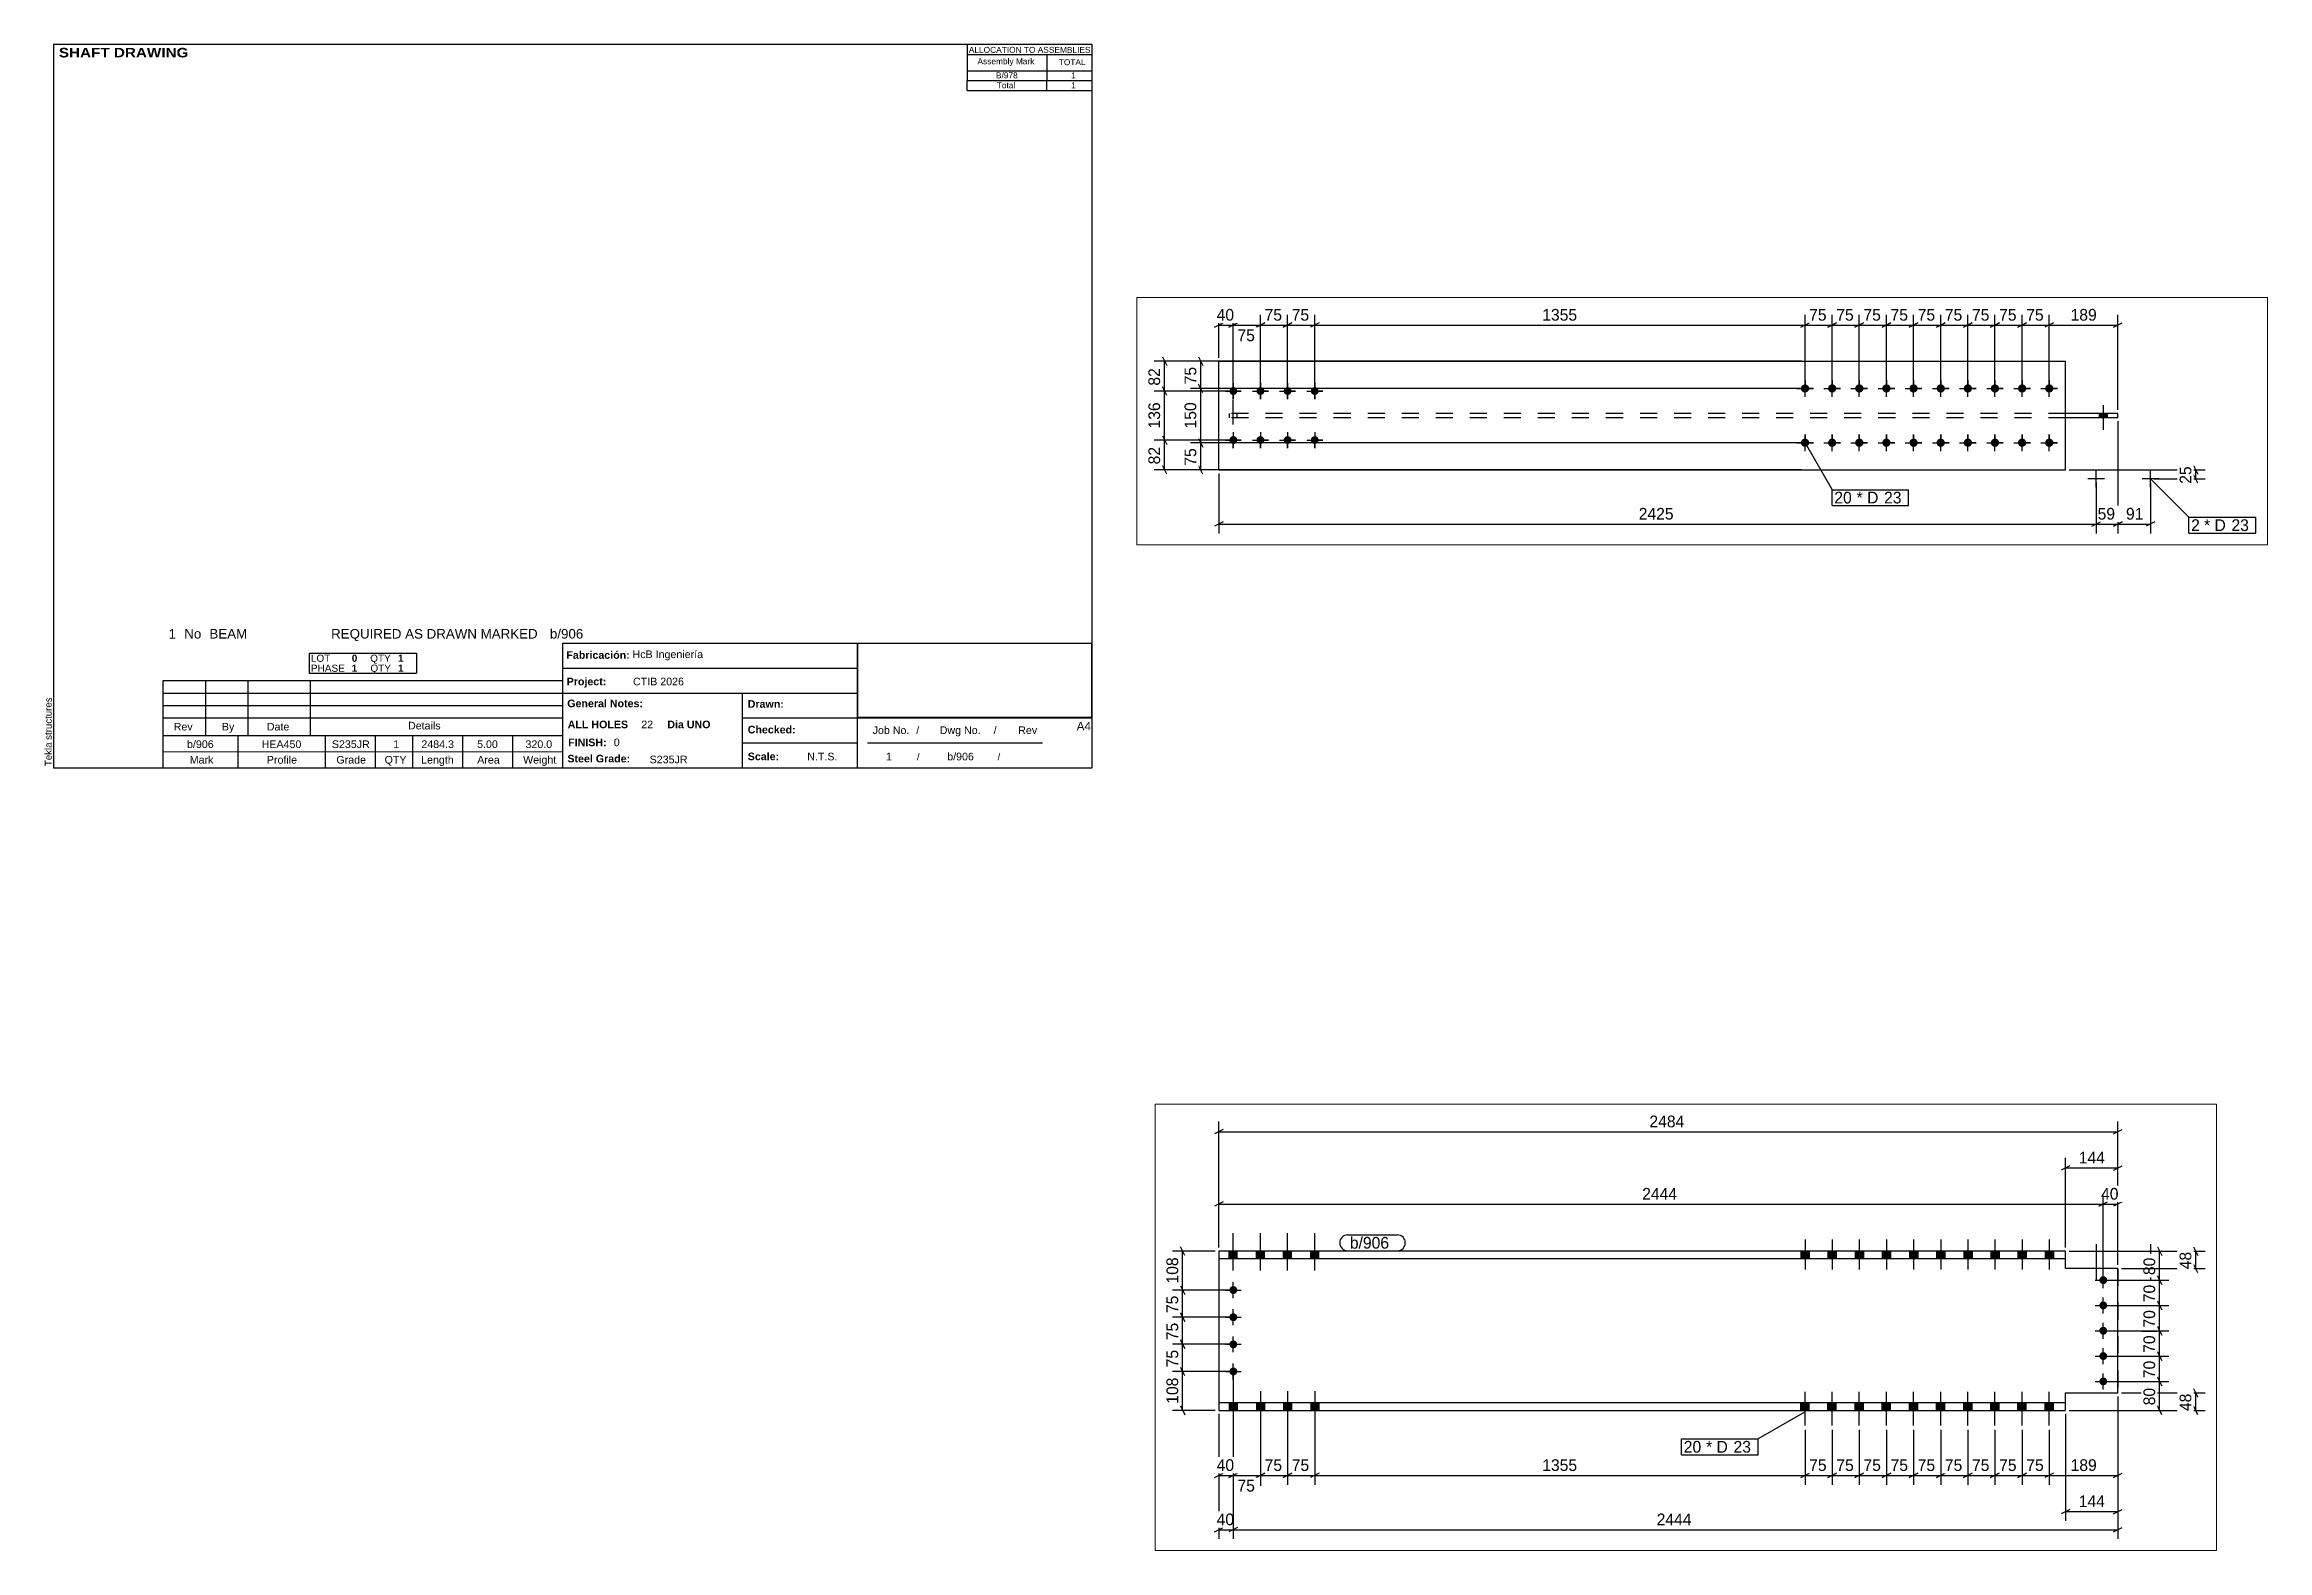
# Paper-space layout 'Layout1' of a CAD drawing. Header units: millimetres. Extents: x 2 to 617, y -211 to 205.
# The model-space entities are those that its viewports show. They can reach past a viewport. Long polylines and large blocks are cut down to what shows.
import ezdxf

# ---------------------------------------------------------------- set-up
doc = ezdxf.new("R2010")
doc.units = ezdxf.units.MM
doc.linetypes.add('DXK_LINE_DOT2', pattern=[3.9198, 1.9599, -1.9599])
doc.linetypes.add('DXK_LINE_DOT4', pattern=[0.9408, 0.4704, -0.4704])
doc.layers.add('Viewport layer', color=7, linetype='Continuous', plot=False)
doc.styles.add('Arial', font='ARIAL.TTF', dxfattribs={"height": 0.2})
doc.styles.add('Arial Black', font='ARIBLK.TTF', dxfattribs={"height": 0.2})
doc.styles.add('Arial Bold', font='ARIALBD.TTF', dxfattribs={"height": 0.2})
doc.styles.add('Comic Sans MS', font='COMIC.TTF', dxfattribs={"height": 0.2})

psp = doc.layouts.get("Layout1")

# ---------------------------------------------------------------- texts
at = {"color": 7}
for s, height, style, p in [(' SHAFT DRAWING', 2.6342, 'Arial Black', (5.3, 201.42)), ('ALLOCATION TO ASSEMBLIES', 1.6475, 'Arial', (257.95, 202.68)), ('Assembly Mark', 1.6475, 'Arial', (260.35, 199.52)), ('TOTAL', 1.648, 'Arial', (282.81, 199.28)), ('1', 2.64, 'Arial', (36.8, 40.76)), ('No', 2.636, 'Arial', (41.13, 40.76)), ('BEAM', 2.636, 'Arial', (48.08, 40.76)), ('REQUIRED AS DRAWN MARKED', 2.636, 'Arial', (81.71, 40.76)), ('b/906', 2.636, 'Arial', (142.18, 40.76)), ('b/906', 2.109, 'Arial', (41.89, 10.5)), ('HEA450', 2.109, 'Arial', (62.51, 10.5)), ('S235JR', 2.109, 'Arial', (81.91, 10.5)), ('1', 2.11, 'Arial', (98.86, 10.5)), ('2484.3', 2.109, 'Arial', (106.66, 10.5)), ('5.00', 2.109, 'Arial', (122.06, 10.5)), ('320.0', 2.109, 'Arial', (135.43, 10.5)), ('FINISH:', 2.107, 'Arial Bold', (147.22, 11)), ('0', 2.11, 'Arial', (159.84, 11))]:
    psp.add_text(s, height=height, dxfattribs=dict(at, style=style)).set_placement(p)
at = {"color": 7, "linetype": 'Continuous'}
for s, height, style, p in [('B/978', 1.648, 'Arial', (265.45, 195.63)), ('1', 1.65, 'Arial', (286.23, 195.63)), ('Total', 1.648, 'Arial', (265.67, 192.88)), ('1', 1.65, 'Arial', (286.21, 192.88)), ('Fabricación:', 2.1074, 'Arial Bold', (146.73, 35.16)), ('HcB Ingeniería', 2.1088, 'Arial', (165.02, 35.36)), ('LOT', 1.977, 'Arial', (76.13, 34.33)), ('PHASE', 1.977, 'Arial', (76.13, 31.57)), ('0', 1.98, 'Arial Bold', (87.41, 34.33)), ('1', 1.98, 'Arial Bold', (87.41, 31.57)), ('QTY', 1.977, 'Arial', (92.51, 34.33)), ('QTY', 1.977, 'Arial', (92.58, 31.57)), ('1', 1.98, 'Arial Bold', (100.18, 34.33)), ('1', 1.98, 'Arial Bold', (100.18, 31.57)), ('Project:', 2.107, 'Arial Bold', (146.81, 27.83)), ('CTIB 2026', 2.109, 'Arial', (165.14, 27.83)), ('General Notes:', 2.1074, 'Arial Bold', (146.96, 21.78)), ('Drawn:', 2.107, 'Arial Bold', (196.85, 21.62)), ('Rev', 2.109, 'Arial', (38.21, 15.35)), ('By', 2.109, 'Arial', (51.53, 15.35)), ('Date', 2.109, 'Arial', (63.94, 15.35)), ('Details', 2.109, 'Arial', (102.96, 15.63)), ('ALL HOLES', 2.107, 'Arial Bold', (147.1, 15.96)), ('22', 2.109, 'Arial', (167.43, 15.96)), ('Dia UNO', 2.107, 'Arial Bold', (174.62, 15.96)), ('Checked:', 2.107, 'Arial Bold', (196.85, 14.53)), ('Job No.', 2.109, 'Arial', (231.37, 14.37)), ('/', 2.11, 'Arial', (243.42, 14.37)), ('Dwg No.', 2.109, 'Arial', (249.91, 14.37)), ('/', 2.11, 'Arial', (264.81, 14.37)), ('Rev', 2.109, 'Arial', (271.61, 14.37)), ('A4', 2.307, 'Arial', (287.76, 15.38)), ('Mark', 2.109, 'Arial', (42.64, 6.19)), ('Profile', 2.109, 'Arial', (63.95, 6.19)), ('Grade', 2.109, 'Arial', (83.16, 6.19)), ('QTY', 2.109, 'Arial', (96.49, 6.19)), ('Length', 2.109, 'Arial', (106.58, 6.19)), ('Area', 2.109, 'Arial', (122.09, 6.19)), ('Weight', 2.109, 'Arial', (134.77, 6.19)), ('Steel Grade:', 2.1074, 'Arial Bold', (147.01, 6.52)), ('S235JR', 2.109, 'Arial', (169.74, 6.28)), ('Scale:', 2.107, 'Arial Bold', (196.85, 7.13)), ('N.T.S.', 2.109, 'Arial', (213.29, 7.08)), ('1', 2.11, 'Arial', (235.04, 7.08)), ('/', 1.98, 'Arial', (243.58, 7.08)), ('b/906', 2.109, 'Arial', (251.98, 7.08)), ('/', 1.98, 'Arial', (265.88, 7.08))]:
    psp.add_text(s, height=height, dxfattribs=dict(at, style=style)).set_placement(p)
at = {"color": 174, "linetype": 'Continuous', "style": 'Arial'}
psp.add_text('Tekla structures', height=1.9102, rotation=90, dxfattribs=at).set_placement((4.5, 5.5))

msp = doc.modelspace()

# ---------------------------------------------------------------- hatches: boundary and pattern name
at = {"linetype": 'Continuous'}
for points in [[(8352, 827.6), (8330, 827.6), (8330, 806.6), (8352, 806.6)], [(8352, 827.6), (8330, 827.6), (8330, 806.6), (8352, 806.6)], [(8427, 827.6), (8405, 827.6), (8405, 806.6), (8427, 806.6)], [(8427, 827.6), (8405, 827.6), (8405, 806.6), (8427, 806.6)], [(8502, 827.6), (8480, 827.6), (8480, 806.6), (8502, 806.6)], [(8502, 827.6), (8480, 827.6), (8480, 806.6), (8502, 806.6)], [(8577, 827.6), (8555, 827.6), (8555, 806.6), (8577, 806.6)], [(8577, 827.6), (8555, 827.6), (8555, 806.6), (8577, 806.6)], [(9932.5, 827.6), (9909.5, 827.6), (9909.5, 806.6), (9932.5, 806.6)], [(9932.5, 827.6), (9909.5, 827.6), (9909.5, 806.6), (9932.5, 806.6)], [(10007.5, 827.6), (9984.5, 827.6), (9984.5, 806.6), (10007.5, 806.6)], [(10007.5, 827.6), (9984.5, 827.6), (9984.5, 806.6), (10007.5, 806.6)], [(10082.5, 827.6), (10059.5, 827.6), (10059.5, 806.6), (10082.5, 806.6)], [(10082.5, 827.6), (10059.5, 827.6), (10059.5, 806.6), (10082.5, 806.6)], [(10157.5, 827.6), (10134.5, 827.6), (10134.5, 806.6), (10157.5, 806.6)], [(10157.5, 827.6), (10134.5, 827.6), (10134.5, 806.6), (10157.5, 806.6)], [(10232.5, 827.6), (10209.5, 827.6), (10209.5, 806.6), (10232.5, 806.6)], [(10232.5, 827.6), (10209.5, 827.6), (10209.5, 806.6), (10232.5, 806.6)], [(10307.5, 827.6), (10284.5, 827.6), (10284.5, 806.6), (10307.5, 806.6)], [(10307.5, 827.6), (10284.5, 827.6), (10284.5, 806.6), (10307.5, 806.6)], [(10382.5, 827.6), (10359.5, 827.6), (10359.5, 806.6), (10382.5, 806.6)], [(10382.5, 827.6), (10359.5, 827.6), (10359.5, 806.6), (10382.5, 806.6)], [(10457.5, 827.6), (10434.5, 827.6), (10434.5, 806.6), (10457.5, 806.6)], [(10457.5, 827.6), (10434.5, 827.6), (10434.5, 806.6), (10457.5, 806.6)], [(10532.5, 827.6), (10509.5, 827.6), (10509.5, 806.6), (10532.5, 806.6)], [(10532.5, 827.6), (10509.5, 827.6), (10509.5, 806.6), (10532.5, 806.6)], [(10607.5, 827.6), (10584.5, 827.6), (10584.5, 806.6), (10607.5, 806.6)], [(10607.5, 827.6), (10584.5, 827.6), (10584.5, 806.6), (10607.5, 806.6)], [(10734.3, 747.6, -1), (10756.3, 747.6, -1)], [(8341, 731.1, -1), (8341, 709.1, -1)], [(10734.3, 677.6, -1), (10756.3, 677.6, -1)], [(8341, 656.1, -1), (8341, 634.1, -1)], [(10734.3, 607.6, -1), (10756.3, 607.6, -1)], [(8341, 581.1, -1), (8341, 559.1, -1)], [(8341, 506.1, -1), (8341, 484.1, -1)], [(10734.3, 537.6, -1), (10756.3, 537.6, -1)], [(266.4, 436.4, -1), (266.4, 414.4, -1)], [(341.4, 436.4, -1), (341.4, 414.4, -1)], [(416.4, 436.4, -1), (416.4, 414.4, -1)], [(491.4, 436.4, -1), (491.4, 414.4, -1)], [(1846.4, 444.1, -1), (1846.4, 421.1, -1)], [(1921.4, 444.1, -1), (1921.4, 421.1, -1)], [(1996.4, 444.1, -1), (1996.4, 421.1, -1)], [(2071.4, 444.1, -1), (2071.4, 421.1, -1)], [(2146.4, 444.1, -1), (2146.4, 421.1, -1)], [(2221.4, 444.1, -1), (2221.4, 421.1, -1)], [(2296.4, 444.1, -1), (2296.4, 421.1, -1)], [(2371.4, 444.1, -1), (2371.4, 421.1, -1)], [(2446.4, 444.1, -1), (2446.4, 421.1, -1)], [(2521.4, 444.1, -1), (2521.4, 421.1, -1)], [(10734.3, 467.6, -1), (10756.3, 467.6, -1)], [(8352, 408.6), (8330, 408.6), (8330, 387.6), (8352, 387.6)], [(8352, 408.6), (8330, 408.6), (8330, 387.6), (8352, 387.6)], [(8427, 408.6), (8405, 408.6), (8405, 387.6), (8427, 387.6)], [(8427, 408.6), (8405, 408.6), (8405, 387.6), (8427, 387.6)], [(8502, 408.6), (8480, 408.6), (8480, 387.6), (8502, 387.6)], [(8502, 408.6), (8480, 408.6), (8480, 387.6), (8502, 387.6)], [(8577, 408.6), (8555, 408.6), (8555, 387.6), (8577, 387.6)], [(8577, 408.6), (8555, 408.6), (8555, 387.6), (8577, 387.6)], [(9932.5, 408.6), (9909.5, 408.6), (9909.5, 387.6), (9932.5, 387.6)], [(9932.5, 408.6), (9909.5, 408.6), (9909.5, 387.6), (9932.5, 387.6)], [(10007.5, 408.6), (9984.5, 408.6), (9984.5, 387.6), (10007.5, 387.6)], [(10007.5, 408.6), (9984.5, 408.6), (9984.5, 387.6), (10007.5, 387.6)], [(10082.5, 408.6), (10059.5, 408.6), (10059.5, 387.6), (10082.5, 387.6)], [(10082.5, 408.6), (10059.5, 408.6), (10059.5, 387.6), (10082.5, 387.6)], [(10157.5, 408.6), (10134.5, 408.6), (10134.5, 387.6), (10157.5, 387.6)], [(10157.5, 408.6), (10134.5, 408.6), (10134.5, 387.6), (10157.5, 387.6)], [(10232.5, 408.6), (10209.5, 408.6), (10209.5, 387.6), (10232.5, 387.6)], [(10232.5, 408.6), (10209.5, 408.6), (10209.5, 387.6), (10232.5, 387.6)], [(10307.5, 408.6), (10284.5, 408.6), (10284.5, 387.6), (10307.5, 387.6)], [(10307.5, 408.6), (10284.5, 408.6), (10284.5, 387.6), (10307.5, 387.6)], [(10382.5, 408.6), (10359.5, 408.6), (10359.5, 387.6), (10382.5, 387.6)], [(10382.5, 408.6), (10359.5, 408.6), (10359.5, 387.6), (10382.5, 387.6)], [(10457.5, 408.6), (10434.5, 408.6), (10434.5, 387.6), (10457.5, 387.6)], [(10457.5, 408.6), (10434.5, 408.6), (10434.5, 387.6), (10457.5, 387.6)], [(10532.5, 408.6), (10509.5, 408.6), (10509.5, 387.6), (10532.5, 387.6)], [(10532.5, 408.6), (10509.5, 408.6), (10509.5, 387.6), (10532.5, 387.6)], [(10607.5, 408.6), (10584.5, 408.6), (10584.5, 387.6), (10607.5, 387.6)], [(10607.5, 408.6), (10584.5, 408.6), (10584.5, 387.6), (10607.5, 387.6)], [(2659.7, 351.8), (2681.7, 351.8), (2681.7, 363.3), (2659.7, 363.3)], [(2659.7, 351.8), (2681.7, 351.8), (2681.7, 363.3), (2659.7, 363.3)], [(2659.7, 351.8), (2681.7, 351.8), (2681.7, 363.3), (2659.7, 363.3)], [(2659.7, 351.8), (2681.7, 351.8), (2681.7, 363.3), (2659.7, 363.3)], [(2659.7, 351.8), (2681.7, 351.8), (2681.7, 363.3), (2659.7, 363.3)], [(266.4, 300.9, -1), (266.4, 278.9, -1)], [(341.4, 300.9, -1), (341.4, 278.9, -1)], [(416.4, 300.9, -1), (416.4, 278.9, -1)], [(491.4, 300.9, -1), (491.4, 278.9, -1)], [(1846.4, 294.1, -1), (1846.4, 271.1, -1)], [(1921.4, 294.1, -1), (1921.4, 271.1, -1)], [(1996.4, 294.1, -1), (1996.4, 271.1, -1)], [(2071.4, 294.1, -1), (2071.4, 271.1, -1)], [(2146.4, 294.1, -1), (2146.4, 271.1, -1)], [(2221.4, 294.1, -1), (2221.4, 271.1, -1)], [(2296.4, 294.1, -1), (2296.4, 271.1, -1)], [(2371.4, 294.1, -1), (2371.4, 271.1, -1)], [(2446.4, 294.1, -1), (2446.4, 271.1, -1)], [(2521.4, 294.1, -1), (2521.4, 271.1, -1)]]:
    msp.add_hatch(color=3, dxfattribs=at).paths.add_polyline_path(points)

# ---------------------------------------------------------------- linework, layer by layer
at = {"color": 8, "linetype": 'Continuous'}
for p, q in [((8301, 837.6), (8301, 1186)), ((10785.3, 789.6), (10785.3, 1186)), ((8313, 1163.6), (8289, 1151.6)), ((8301, 1157.6), (10785.3, 1157.6)), ((10773.3, 1151.6), (10797.3, 1163.6)), ((10653, 1063.6), (10629, 1051.6)), ((10641, 837.6), (10641, 1086)), ((10641, 1057.6), (10785.3, 1057.6)), ((10773.3, 1051.6), (10797.3, 1063.6)), ((10785.3, 789.6), (10785.3, 1086)), ((8301, 837.6), (8301, 986)), ((10745.3, 757.6), (10745.3, 986)), ((10785.3, 789.6), (10785.3, 986)), ((8313, 963.6), (8289, 951.6)), ((10733.3, 951.6), (10757.3, 963.6)), ((10745.3, 957.6), (10785.3, 957.6)), ((10797.3, 963.6), (10773.3, 951.6)), ((8291, 827.6), (8172.6, 827.6)), ((8207, 815.6), (8195, 839.6)), ((8201, 720.1), (8201, 827.6)), ((10651, 827.6), (10926.6, 827.6)), ((10895, 839.6), (10907, 815.6)), ((10901, 747.6), (10901, 827.6)), ((10995, 839.6), (11007, 815.6)), ((11001, 779.6), (11001, 827.6)), ((10755.3, 747.6), (10926.6, 747.6)), ((10907, 735.6), (10895, 759.6)), ((11007, 767.6), (10995, 791.6)), ((8331, 720.1), (8172.6, 720.1)), ((8195, 732.1), (8207, 708.1)), ((10755.3, 677.6), (10926.6, 677.6)), ((10907, 665.6), (10895, 689.6)), ((226.4, 517.6), (226.4, 636)), ((266.4, 435.4), (266.4, 633.2)), ((341.4, 435.4), (341.4, 636)), ((416.4, 435.4), (416.4, 636)), ((491.4, 435.4), (491.4, 636)), ((491.4, 435.4), (491.4, 636)), ((1846.4, 442.6), (1846.4, 636)), ((1921.4, 442.6), (1921.4, 636)), ((1996.4, 442.6), (1996.4, 636)), ((2071.4, 442.6), (2071.4, 636)), ((2146.4, 442.6), (2146.4, 636)), ((2221.4, 442.6), (2221.4, 636)), ((2296.4, 442.6), (2296.4, 636)), ((2371.4, 442.6), (2371.4, 636)), ((2446.4, 442.6), (2446.4, 636)), ((2521.4, 442.6), (2521.4, 636)), ((2521.4, 442.6), (2521.4, 636)), ((2710.7, 373.3), (2710.7, 636)), ((8331, 645.1), (8172.6, 645.1)), ((8207, 633.1), (8195, 657.1)), ((10895, 619.6), (10907, 595.6)), ((214.4, 601.6), (238.4, 613.6)), ((254.4, 601.6), (278.4, 613.6)), ((329.4, 601.6), (353.4, 613.6)), ((404.4, 601.6), (428.4, 613.6)), ((416.4, 607.6), (491.4, 607.6)), ((503.4, 613.6), (479.4, 601.6)), ((503.4, 613.6), (479.4, 601.6)), ((1834.4, 601.6), (1858.4, 613.6)), ((1909.4, 601.6), (1933.4, 613.6)), ((1984.4, 601.6), (2008.4, 613.6)), ((2059.4, 601.6), (2083.4, 613.6)), ((2134.4, 601.6), (2158.4, 613.6)), ((2209.4, 601.6), (2233.4, 613.6)), ((2284.4, 601.6), (2308.4, 613.6)), ((2359.4, 601.6), (2383.4, 613.6)), ((2434.4, 601.6), (2458.4, 613.6)), ((2446.4, 607.6), (2521.4, 607.6)), ((2533.4, 613.6), (2509.4, 601.6)), ((2533.4, 613.6), (2509.4, 601.6)), ((2521.4, 607.6), (2710.7, 607.6)), ((2698.7, 601.6), (2722.7, 613.6)), ((8331, 570.1), (8172.6, 570.1)), ((8207, 558.1), (8195, 582.1)), ((10755.3, 607.6), (10926.6, 607.6)), ((10901, 537.6), (10901, 607.6)), ((70.4, 519.6), (82.4, 495.6)), ((76.4, 425.4), (76.4, 507.6)), ((1836.4, 507.6), (148, 507.6)), ((170.4, 519.6), (182.4, 495.6)), ((176.4, 432.6), (176.4, 507.6)), ((8331, 495.1), (8172.6, 495.1)), ((8207, 483.1), (8195, 507.1)), ((8201, 387.6), (8201, 495.1)), ((10755.3, 537.6), (10926.6, 537.6)), ((10907, 525.6), (10895, 549.6)), ((82.4, 413.4), (70.4, 437.4)), ((1836.4, 432.6), (148, 432.6)), ((182.4, 420.6), (170.4, 444.6)), ((8341, 485.1), (8341, 32)), ((8341, 485.1), (8341, 179.2)), ((10795.3, 435.6), (11026.6, 435.6)), ((10907, 455.6), (10895, 479.6)), ((10995, 447.6), (11007, 423.6)), ((11001, 387.6), (11001, 435.6)), ((8291, 387.6), (8172.6, 387.6)), ((8195, 399.6), (8207, 375.6)), ((8301, 377.6), (8301, 32)), ((8301, 377.6), (8301, 182)), ((10651, 387.6), (11026.6, 387.6)), ((10785.3, 425.6), (10785.3, 182)), ((10785.3, 425.6), (10785.3, 32)), ((10785.3, 425.6), (10785.3, 82)), ((10907, 375.6), (10895, 399.6)), ((11007, 375.6), (10995, 399.6)), ((2710.7, 341.8), (2710.7, 32)), ((8416, 343.1), (8416, 182)), ((8491, 343.1), (8491, 182)), ((8566, 343.1), (8566, 182)), ((8566, 343.1), (8566, 182)), ((9921, 333.6), (9921, 182)), ((9996, 333.6), (9996, 182)), ((10071, 333.6), (10071, 182)), ((10146, 333.6), (10146, 182)), ((10221, 333.6), (10221, 182)), ((10296, 333.6), (10296, 182)), ((10371, 333.6), (10371, 182)), ((10446, 333.6), (10446, 182)), ((10521, 333.6), (10521, 182)), ((10596, 333.6), (10596, 182)), ((10596, 333.6), (10596, 182)), ((256.4, 289.9), (48, 289.9)), ((70.4, 301.9), (82.4, 277.9)), ((76.4, 207.6), (76.4, 289.9)), ((1836.4, 282.6), (148, 282.6)), ((1836.4, 282.6), (148, 282.6)), ((170.4, 294.6), (182.4, 270.6)), ((176.4, 207.6), (176.4, 282.6)), ((216.4, 207.6), (48, 207.6)), ((82.4, 195.6), (70.4, 219.6)), ((1836.4, 207.6), (148, 207.6)), ((182.4, 195.6), (170.4, 219.6)), ((226.4, 197.6), (226.4, 32)), ((2576.4, 207.6), (2952, 207.6)), ((2920.4, 219.6), (2932.4, 195.6)), ((2932.4, 170.6), (2920.4, 194.6)), ((2926.4, 182.6), (2926.4, 207.6)), ((8289, 201.6), (8313, 213.6)), ((8329, 201.6), (8353, 213.6)), ((8404, 201.6), (8428, 213.6)), ((8479, 201.6), (8503, 213.6)), ((8491, 207.6), (8566, 207.6)), ((8578, 213.6), (8554, 201.6)), ((8578, 213.6), (8554, 201.6)), ((9909, 201.6), (9933, 213.6)), ((9984, 201.6), (10008, 213.6)), ((10059, 201.6), (10083, 213.6)), ((10134, 201.6), (10158, 213.6)), ((10209, 201.6), (10233, 213.6)), ((10221, 207.6), (10296, 207.6)), ((10308, 213.6), (10284, 201.6)), ((10359, 201.6), (10383, 213.6)), ((10434, 201.6), (10458, 213.6)), ((10509, 201.6), (10533, 213.6)), ((10521, 207.6), (10596, 207.6)), ((10608, 213.6), (10584, 201.6)), ((10608, 213.6), (10584, 201.6)), ((10596, 207.6), (10785.3, 207.6)), ((10773.3, 201.6), (10797.3, 213.6)), ((2651.4, 172.6), (2651.4, 32)), ((2801.4, 172.6), (2801.4, 32)), ((2811.4, 182.6), (2952, 182.6)), ((238.4, 63.6), (214.4, 51.6)), ((2639.4, 51.6), (2663.4, 63.6)), ((2698.7, 51.6), (2722.7, 63.6)), ((2813.4, 63.6), (2789.4, 51.6)), ((8289, 51.6), (8313, 63.6)), ((8353, 63.6), (8329, 51.6)), ((10653, 113.6), (10629, 101.6)), ((10641, 107.6), (10785.3, 107.6)), ((10773.3, 101.6), (10797.3, 113.6)), ((10773.3, 51.6), (10797.3, 63.6)), ((2710.7, 57.6), (2801.4, 57.6)), ((8301, 57.6), (8341, 57.6))]:
    msp.add_line(p, q, dxfattribs=at)
at = {"color": 3, "linetype": 'Continuous'}
for p, q in [((8341, 774.4), (8341, 877.6)), ((8341, 774.4), (8341, 877.6)), ((8416, 774.4), (8416, 877.6)), ((8416, 774.4), (8416, 877.6)), ((8491, 774.4), (8491, 877.6)), ((8491, 774.4), (8491, 877.6)), ((8566, 774.4), (8566, 877.6)), ((8566, 774.4), (8566, 877.6)), ((8330, 806.6), (8330, 827.6)), ((8330, 806.6), (8330, 827.6)), ((8352, 806.6), (8352, 827.6)), ((8352, 806.6), (8352, 827.6)), ((8405, 806.6), (8405, 827.6)), ((8405, 806.6), (8405, 827.6)), ((8427, 806.6), (8427, 827.6)), ((8427, 806.6), (8427, 827.6)), ((8480, 806.6), (8480, 827.6)), ((8480, 806.6), (8480, 827.6)), ((8502, 806.6), (8502, 827.6)), ((8502, 806.6), (8502, 827.6)), ((8555, 806.6), (8555, 827.6)), ((8555, 806.6), (8555, 827.6)), ((8577, 806.6), (8577, 827.6)), ((8577, 806.6), (8577, 827.6)), ((9909.5, 827.6), (9909.5, 806.6)), ((9909.5, 827.6), (9909.5, 806.6)), ((9921, 859.8), (9921, 776.6)), ((9921, 859.8), (9921, 776.6)), ((9932.5, 827.6), (9932.5, 806.6)), ((9932.5, 827.6), (9932.5, 806.6)), ((9984.5, 827.6), (9984.5, 806.6)), ((9984.5, 827.6), (9984.5, 806.6)), ((9996, 859.8), (9996, 776.6)), ((9996, 859.8), (9996, 776.6)), ((10007.5, 827.6), (10007.5, 806.6)), ((10007.5, 827.6), (10007.5, 806.6)), ((10059.5, 827.6), (10059.5, 806.6)), ((10059.5, 827.6), (10059.5, 806.6)), ((10071, 859.8), (10071, 776.6)), ((10071, 859.8), (10071, 776.6)), ((10082.5, 827.6), (10082.5, 806.6)), ((10082.5, 827.6), (10082.5, 806.6)), ((10134.5, 827.6), (10134.5, 806.6)), ((10134.5, 827.6), (10134.5, 806.6)), ((10146, 859.8), (10146, 776.6)), ((10146, 859.8), (10146, 776.6)), ((10157.5, 827.6), (10157.5, 806.6)), ((10157.5, 827.6), (10157.5, 806.6)), ((10209.5, 827.6), (10209.5, 806.6)), ((10209.5, 827.6), (10209.5, 806.6)), ((10221, 859.8), (10221, 776.6)), ((10221, 859.8), (10221, 776.6)), ((10232.5, 827.6), (10232.5, 806.6)), ((10232.5, 827.6), (10232.5, 806.6)), ((10284.5, 827.6), (10284.5, 806.6)), ((10284.5, 827.6), (10284.5, 806.6)), ((10296, 859.8), (10296, 776.6)), ((10296, 859.8), (10296, 776.6)), ((10307.5, 827.6), (10307.5, 806.6)), ((10307.5, 827.6), (10307.5, 806.6)), ((10359.5, 827.6), (10359.5, 806.6)), ((10359.5, 827.6), (10359.5, 806.6)), ((10371, 859.8), (10371, 776.6)), ((10371, 859.8), (10371, 776.6)), ((10382.5, 827.6), (10382.5, 806.6)), ((10382.5, 827.6), (10382.5, 806.6)), ((10434.5, 827.6), (10434.5, 806.6)), ((10434.5, 827.6), (10434.5, 806.6)), ((10446, 859.8), (10446, 776.6)), ((10446, 859.8), (10446, 776.6)), ((10457.5, 827.6), (10457.5, 806.6)), ((10457.5, 827.6), (10457.5, 806.6)), ((10509.5, 827.6), (10509.5, 806.6)), ((10509.5, 827.6), (10509.5, 806.6)), ((10521, 859.8), (10521, 776.6)), ((10521, 859.8), (10521, 776.6)), ((10532.5, 827.6), (10532.5, 806.6)), ((10532.5, 827.6), (10532.5, 806.6)), ((10584.5, 827.6), (10584.5, 806.6)), ((10584.5, 827.6), (10584.5, 806.6)), ((10596, 859.8), (10596, 776.6)), ((10596, 859.8), (10596, 776.6)), ((10607.5, 827.6), (10607.5, 806.6)), ((10607.5, 827.6), (10607.5, 806.6)), ((10726, 846.6), (10726, 746.6)), ((10876, 846.6), (10876, 746.6)), ((8341, 698.1), (8341, 742.1)), ((10723.3, 747.6), (10767.3, 747.6)), ((10745.3, 725.6), (10745.3, 769.6)), ((8319, 720.1), (8363, 720.1)), ((10723.3, 677.6), (10767.3, 677.6)), ((10745.3, 655.6), (10745.3, 699.6)), ((8319, 645.1), (8363, 645.1)), ((8341, 623.1), (8341, 667.1)), ((10745.3, 585.6), (10745.3, 629.6)), ((8319, 570.1), (8363, 570.1)), ((8341, 548.1), (8341, 592.1)), ((10723.3, 607.6), (10767.3, 607.6)), ((10745.3, 515.6), (10745.3, 559.6)), ((8319, 495.1), (8363, 495.1)), ((8341, 473.1), (8341, 517.1)), ((10723.3, 537.6), (10767.3, 537.6)), ((266.4, 447.4), (266.4, 403.4)), ((266.4, 447.4), (266.4, 432.7)), ((341.4, 447.4), (341.4, 403.4)), ((341.4, 447.4), (341.4, 432.7)), ((416.4, 447.4), (416.4, 403.4)), ((416.4, 447.4), (416.4, 432.7)), ((491.4, 447.4), (491.4, 403.4)), ((491.4, 447.4), (491.4, 432.7)), ((1823.4, 432.6), (1838.7, 432.6)), ((1823.4, 432.6), (1869.4, 432.6)), ((1846.4, 455.6), (1846.4, 440.3)), ((1846.4, 409.6), (1846.4, 455.6)), ((1869.4, 432.6), (1854.1, 432.6)), ((1898.4, 432.6), (1913.7, 432.6)), ((1898.4, 432.6), (1944.4, 432.6)), ((1921.4, 455.6), (1921.4, 440.3)), ((1921.4, 409.6), (1921.4, 455.6)), ((1944.4, 432.6), (1929.1, 432.6)), ((1973.4, 432.6), (1988.7, 432.6)), ((1973.4, 432.6), (2019.4, 432.6)), ((1996.4, 455.6), (1996.4, 440.3)), ((1996.4, 409.6), (1996.4, 455.6)), ((2019.4, 432.6), (2004.1, 432.6)), ((2048.4, 432.6), (2063.7, 432.6)), ((2048.4, 432.6), (2094.4, 432.6)), ((2071.4, 455.6), (2071.4, 440.3)), ((2071.4, 409.6), (2071.4, 455.6)), ((2094.4, 432.6), (2079.1, 432.6)), ((2123.4, 432.6), (2138.7, 432.6)), ((2123.4, 432.6), (2169.4, 432.6)), ((2146.4, 455.6), (2146.4, 440.3)), ((2146.4, 409.6), (2146.4, 455.6)), ((2169.4, 432.6), (2154.1, 432.6)), ((2198.4, 432.6), (2213.7, 432.6)), ((2198.4, 432.6), (2244.4, 432.6)), ((2221.4, 455.6), (2221.4, 440.3)), ((2221.4, 409.6), (2221.4, 455.6)), ((2244.4, 432.6), (2229.1, 432.6)), ((2273.4, 432.6), (2288.7, 432.6)), ((2273.4, 432.6), (2319.4, 432.6)), ((2296.4, 455.6), (2296.4, 440.3)), ((2296.4, 409.6), (2296.4, 455.6)), ((2319.4, 432.6), (2304.1, 432.6)), ((2348.4, 432.6), (2363.7, 432.6)), ((2348.4, 432.6), (2394.4, 432.6)), ((2371.4, 455.6), (2371.4, 440.3)), ((2371.4, 409.6), (2371.4, 455.6)), ((2394.4, 432.6), (2379.1, 432.6)), ((2423.4, 432.6), (2438.7, 432.6)), ((2423.4, 432.6), (2469.4, 432.6)), ((2446.4, 455.6), (2446.4, 440.3)), ((2446.4, 409.6), (2446.4, 455.6)), ((2469.4, 432.6), (2454.1, 432.6)), ((2498.4, 432.6), (2513.7, 432.6)), ((2498.4, 432.6), (2544.4, 432.6)), ((2521.4, 455.6), (2521.4, 440.3)), ((2521.4, 409.6), (2521.4, 455.6)), ((2544.4, 432.6), (2529.1, 432.6)), ((8341, 440.8), (8341, 337.6)), ((8341, 440.8), (8341, 337.6)), ((8416, 440.8), (8416, 337.6)), ((8416, 440.8), (8416, 337.6)), ((8491, 440.8), (8491, 337.6)), ((8491, 440.8), (8491, 337.6)), ((8566, 440.8), (8566, 337.6)), ((8566, 440.8), (8566, 337.6)), ((9921, 345.4), (9921, 438.6)), ((9921, 345.4), (9921, 438.6)), ((9996, 345.4), (9996, 438.6)), ((9996, 345.4), (9996, 438.6)), ((10071, 345.4), (10071, 438.6)), ((10071, 345.4), (10071, 438.6)), ((10146, 345.4), (10146, 438.6)), ((10146, 345.4), (10146, 438.6)), ((10221, 345.4), (10221, 438.6)), ((10221, 345.4), (10221, 438.6)), ((10296, 345.4), (10296, 438.6)), ((10296, 345.4), (10296, 438.6)), ((10371, 345.4), (10371, 438.6)), ((10371, 345.4), (10371, 438.6)), ((10446, 345.4), (10446, 438.6)), ((10446, 345.4), (10446, 438.6)), ((10521, 345.4), (10521, 438.6)), ((10521, 345.4), (10521, 438.6)), ((10596, 345.4), (10596, 438.6)), ((10596, 345.4), (10596, 438.6)), ((10723.3, 467.6), (10767.3, 467.6)), ((10745.3, 445.6), (10745.3, 489.6)), ((244.4, 425.4), (288.4, 425.4)), ((244.4, 425.4), (259.1, 425.4)), ((266.4, 403.4), (266.4, 418)), ((288.4, 425.4), (273.7, 425.4)), ((319.4, 425.4), (363.4, 425.4)), ((319.4, 425.4), (334.1, 425.4)), ((341.4, 403.4), (341.4, 418)), ((363.4, 425.4), (348.7, 425.4)), ((394.4, 425.4), (438.4, 425.4)), ((394.4, 425.4), (409.1, 425.4)), ((416.4, 403.4), (416.4, 418)), ((438.4, 425.4), (423.7, 425.4)), ((469.4, 425.4), (513.4, 425.4)), ((469.4, 425.4), (484.1, 425.4)), ((491.4, 403.4), (491.4, 418)), ((513.4, 425.4), (498.7, 425.4)), ((1846.4, 409.6), (1846.4, 424.9)), ((1921.4, 409.6), (1921.4, 424.9)), ((1996.4, 409.6), (1996.4, 424.9)), ((2071.4, 409.6), (2071.4, 424.9)), ((2146.4, 409.6), (2146.4, 424.9)), ((2221.4, 409.6), (2221.4, 424.9)), ((2296.4, 409.6), (2296.4, 424.9)), ((2371.4, 409.6), (2371.4, 424.9)), ((2446.4, 409.6), (2446.4, 424.9)), ((2521.4, 409.6), (2521.4, 424.9)), ((2670.7, 386.5), (2670.7, 318.3)), ((2670.7, 386.5), (2670.7, 318.3)), ((2670.7, 386.5), (2670.7, 318.3)), ((2670.7, 386.5), (2670.7, 318.3)), ((2670.7, 386.5), (2670.7, 318.3)), ((8330, 408.6), (8330, 387.6)), ((8330, 408.6), (8330, 387.6)), ((8352, 408.6), (8352, 387.6)), ((8352, 408.6), (8352, 387.6)), ((8405, 408.6), (8405, 387.6)), ((8405, 408.6), (8405, 387.6)), ((8427, 408.6), (8427, 387.6)), ((8427, 408.6), (8427, 387.6)), ((8480, 408.6), (8480, 387.6)), ((8480, 408.6), (8480, 387.6)), ((8502, 408.6), (8502, 387.6)), ((8502, 408.6), (8502, 387.6)), ((8555, 408.6), (8555, 387.6)), ((8555, 408.6), (8555, 387.6)), ((8577, 408.6), (8577, 387.6)), ((8577, 408.6), (8577, 387.6)), ((9909.5, 387.6), (9909.5, 408.6)), ((9909.5, 387.6), (9909.5, 408.6)), ((9932.5, 387.6), (9932.5, 408.6)), ((9932.5, 387.6), (9932.5, 408.6)), ((9984.5, 387.6), (9984.5, 408.6)), ((9984.5, 387.6), (9984.5, 408.6)), ((10007.5, 387.6), (10007.5, 408.6)), ((10007.5, 387.6), (10007.5, 408.6)), ((10059.5, 387.6), (10059.5, 408.6)), ((10059.5, 387.6), (10059.5, 408.6)), ((10082.5, 387.6), (10082.5, 408.6)), ((10082.5, 387.6), (10082.5, 408.6)), ((10134.5, 387.6), (10134.5, 408.6)), ((10134.5, 387.6), (10134.5, 408.6)), ((10157.5, 387.6), (10157.5, 408.6)), ((10157.5, 387.6), (10157.5, 408.6)), ((10209.5, 387.6), (10209.5, 408.6)), ((10209.5, 387.6), (10209.5, 408.6)), ((10232.5, 387.6), (10232.5, 408.6)), ((10232.5, 387.6), (10232.5, 408.6)), ((10284.5, 387.6), (10284.5, 408.6)), ((10284.5, 387.6), (10284.5, 408.6)), ((10307.5, 387.6), (10307.5, 408.6)), ((10307.5, 387.6), (10307.5, 408.6)), ((10359.5, 387.6), (10359.5, 408.6)), ((10359.5, 387.6), (10359.5, 408.6)), ((10382.5, 387.6), (10382.5, 408.6)), ((10382.5, 387.6), (10382.5, 408.6)), ((10434.5, 387.6), (10434.5, 408.6)), ((10434.5, 387.6), (10434.5, 408.6)), ((10457.5, 387.6), (10457.5, 408.6)), ((10457.5, 387.6), (10457.5, 408.6)), ((10509.5, 387.6), (10509.5, 408.6)), ((10509.5, 387.6), (10509.5, 408.6)), ((10532.5, 387.6), (10532.5, 408.6)), ((10532.5, 387.6), (10532.5, 408.6)), ((10584.5, 387.6), (10584.5, 408.6)), ((10584.5, 387.6), (10584.5, 408.6)), ((10607.5, 387.6), (10607.5, 408.6)), ((10607.5, 387.6), (10607.5, 408.6)), ((266.4, 311.9), (266.4, 267.9)), ((266.4, 311.9), (266.4, 297.2)), ((341.4, 311.9), (341.4, 267.9)), ((341.4, 311.9), (341.4, 297.2)), ((416.4, 311.9), (416.4, 267.9)), ((416.4, 311.9), (416.4, 297.2)), ((491.4, 311.9), (491.4, 267.9)), ((491.4, 311.9), (491.4, 297.2)), ((2659.7, 363.3), (2659.7, 351.8)), ((2659.7, 363.3), (2659.7, 351.8)), ((2659.7, 363.3), (2659.7, 351.8)), ((2659.7, 363.3), (2659.7, 351.8)), ((2659.7, 363.3), (2659.7, 351.8)), ((2681.7, 363.3), (2681.7, 351.8)), ((2681.7, 363.3), (2681.7, 351.8)), ((2681.7, 363.3), (2681.7, 351.8)), ((2681.7, 363.3), (2681.7, 351.8)), ((2681.7, 363.3), (2681.7, 351.8)), ((244.4, 289.9), (288.4, 289.9)), ((244.4, 289.9), (259.1, 289.9)), ((266.4, 267.9), (266.4, 282.5)), ((288.4, 289.9), (273.7, 289.9)), ((319.4, 289.9), (363.4, 289.9)), ((319.4, 289.9), (334.1, 289.9)), ((341.4, 267.9), (341.4, 282.5)), ((363.4, 289.9), (348.7, 289.9)), ((394.4, 289.9), (438.4, 289.9)), ((394.4, 289.9), (409.1, 289.9)), ((416.4, 267.9), (416.4, 282.5)), ((438.4, 289.9), (423.7, 289.9)), ((469.4, 289.9), (513.4, 289.9)), ((469.4, 289.9), (484.1, 289.9)), ((491.4, 267.9), (491.4, 282.5)), ((513.4, 289.9), (498.7, 289.9)), ((1823.4, 282.6), (1838.7, 282.6)), ((1823.4, 282.6), (1869.4, 282.6)), ((1846.4, 305.6), (1846.4, 290.3)), ((1846.4, 259.6), (1846.4, 305.6)), ((1846.4, 259.6), (1846.4, 274.9)), ((1869.4, 282.6), (1854.1, 282.6)), ((1898.4, 282.6), (1913.7, 282.6)), ((1898.4, 282.6), (1944.4, 282.6)), ((1921.4, 305.6), (1921.4, 290.3)), ((1921.4, 259.6), (1921.4, 305.6)), ((1921.4, 259.6), (1921.4, 274.9)), ((1944.4, 282.6), (1929.1, 282.6)), ((1973.4, 282.6), (1988.7, 282.6)), ((1973.4, 282.6), (2019.4, 282.6)), ((1996.4, 305.6), (1996.4, 290.3)), ((1996.4, 259.6), (1996.4, 305.6)), ((1996.4, 259.6), (1996.4, 274.9)), ((2019.4, 282.6), (2004.1, 282.6)), ((2048.4, 282.6), (2063.7, 282.6)), ((2048.4, 282.6), (2094.4, 282.6)), ((2071.4, 305.6), (2071.4, 290.3)), ((2071.4, 259.6), (2071.4, 305.6)), ((2071.4, 259.6), (2071.4, 274.9)), ((2094.4, 282.6), (2079.1, 282.6)), ((2123.4, 282.6), (2138.7, 282.6)), ((2123.4, 282.6), (2169.4, 282.6)), ((2146.4, 305.6), (2146.4, 290.3)), ((2146.4, 259.6), (2146.4, 305.6)), ((2146.4, 259.6), (2146.4, 274.9)), ((2169.4, 282.6), (2154.1, 282.6)), ((2198.4, 282.6), (2213.7, 282.6)), ((2198.4, 282.6), (2244.4, 282.6)), ((2221.4, 305.6), (2221.4, 290.3)), ((2221.4, 259.6), (2221.4, 305.6)), ((2221.4, 259.6), (2221.4, 274.9)), ((2244.4, 282.6), (2229.1, 282.6)), ((2273.4, 282.6), (2288.7, 282.6)), ((2273.4, 282.6), (2319.4, 282.6)), ((2296.4, 305.6), (2296.4, 290.3)), ((2296.4, 259.6), (2296.4, 305.6)), ((2296.4, 259.6), (2296.4, 274.9)), ((2319.4, 282.6), (2304.1, 282.6)), ((2348.4, 282.6), (2363.7, 282.6)), ((2348.4, 282.6), (2394.4, 282.6)), ((2371.4, 305.6), (2371.4, 290.3)), ((2371.4, 259.6), (2371.4, 305.6)), ((2371.4, 259.6), (2371.4, 274.9)), ((2394.4, 282.6), (2379.1, 282.6)), ((2423.4, 282.6), (2438.7, 282.6)), ((2423.4, 282.6), (2469.4, 282.6)), ((2446.4, 305.6), (2446.4, 290.3)), ((2446.4, 259.6), (2446.4, 305.6)), ((2446.4, 259.6), (2446.4, 274.9)), ((2469.4, 282.6), (2454.1, 282.6)), ((2498.4, 282.6), (2513.7, 282.6)), ((2498.4, 282.6), (2544.4, 282.6)), ((2521.4, 305.6), (2521.4, 290.3)), ((2521.4, 259.6), (2521.4, 305.6)), ((2521.4, 259.6), (2521.4, 274.9)), ((2544.4, 282.6), (2529.1, 282.6)), ((2651.4, 159.6), (2651.4, 205.6)), ((2801.4, 159.6), (2801.4, 205.6)), ((2674.4, 182.6), (2628.4, 182.6)), ((2824.4, 182.6), (2778.4, 182.6))]:
    msp.add_line(p, q, dxfattribs=at)
at = {"color": 7, "linetype": 'Continuous'}
for p, q in [((10641, 827.6), (8301, 827.6)), ((8301, 827.6), (8301, 387.6)), ((10641, 806.6), (8301, 806.6)), ((10641, 806.6), (10641, 827.6)), ((10641, 779.6), (10641, 806.6)), ((10785.3, 779.6), (10641, 779.6)), ((10785.3, 435.6), (10785.3, 779.6)), ((226.4, 207.6), (226.4, 507.6)), ((226.4, 507.6), (2566.4, 507.6)), ((2566.4, 207.6), (2566.4, 507.6)), ((10641, 408.6), (10641, 435.6)), ((10641, 435.6), (10785.3, 435.6)), ((10641, 408.6), (8301, 408.6)), ((8301, 387.6), (10641, 387.6)), ((10641, 387.6), (10641, 408.6)), ((2710.7, 363.3), (2566.4, 363.3)), ((2710.7, 351.8), (2566.4, 351.8)), ((2710.7, 351.8), (2710.7, 363.3)), ((226.4, 207.6), (2566.4, 207.6))]:
    msp.add_line(p, q, dxfattribs=at)
at = {"color": 7, "linetype": 'DXK_LINE_DOT4'}
for p, q in [((10641, 806.6), (10641, 827.6)), ((10641, 779.6), (10641, 806.6)), ((10785.3, 779.6), (10785.3, 435.6)), ((10641, 408.6), (10641, 435.6)), ((10641, 387.6), (10641, 408.6)), ((2566.4, 363.3), (226.4, 363.3)), ((2566.4, 351.8), (226.4, 351.8))]:
    msp.add_line(p, q, dxfattribs=at)
at = {"color": 3, "linetype": 'DXK_LINE_DOT2'}
for p, q in [((266.4, 332.7), (266.4, 400.9)), ((266.4, 332.7), (266.4, 400.9)), ((266.4, 332.7), (266.4, 400.9)), ((266.4, 332.7), (266.4, 400.9)), ((255.4, 351.8), (255.4, 363.3)), ((255.4, 351.8), (255.4, 363.3)), ((255.4, 351.8), (255.4, 363.3)), ((255.4, 351.8), (255.4, 363.3)), ((277.4, 351.8), (277.4, 363.3)), ((277.4, 351.8), (277.4, 363.3)), ((277.4, 351.8), (277.4, 363.3)), ((277.4, 351.8), (277.4, 363.3))]:
    msp.add_line(p, q, dxfattribs=at)

# ---------------------------------------------------------------- wipeouts: each hides what was drawn before it
at = {"color": 0}
for points in [[(9638, 270.6), (9638, 302.6), (9585.9, 302.6), (9585.9, 270.6)], [(1979.5, 114.7), (1979.5, 146.7), (1927.4, 146.7), (1927.4, 114.7)], [(2939.5, 38.5), (2939.5, 70.5), (2913.5, 70.5), (2913.5, 38.5)]]:
    msp.add_wipeout(points, dxfattribs=at)

# ---------------------------------------------------------------- next in the draw order: wipeouts: each hides what was drawn before it
for points in [[(9601.7, 1163.6), (9601.7, 1208.4), (9484.6, 1208.4), (9484.6, 1163.6)], [(10755.2, 1063.6), (10755.2, 1108.4), (10671.1, 1108.4), (10671.1, 1063.6)], [(10797.8, 963.6), (10797.8, 1008.4), (10732.8, 1008.4), (10732.8, 963.6)], [(8788.4, 834.6), (8788.4, 866.6), (8663, 866.6), (8663, 834.6)], [(8195, 815.9), (8150.2, 815.9), (8150.2, 731.8), (8195, 731.8)], [(10895, 820.1), (10850.2, 820.1), (10850.2, 755.1), (10895, 755.1)], [(2516.3, 613.6), (2516.3, 658.4), (2451.4, 658.4), (2451.4, 613.6)], [(2658.1, 613.6), (2658.1, 658.4), (2573.9, 658.4), (2573.9, 613.6)], [(10895, 605.1), (10850.2, 605.1), (10850.2, 540.1), (10895, 540.1)], [(170.4, 502.6), (125.6, 502.6), (125.6, 437.6), (170.4, 437.6)], [(8195, 483.4), (8150.2, 483.4), (8150.2, 399.3), (8195, 399.3)], [(10995, 444.1), (10950.2, 444.1), (10950.2, 379.1), (10995, 379.1)], [(70.4, 281.2), (25.6, 281.2), (25.6, 216.3), (70.4, 216.3)], [(9638, 270.6), (9638, 302.6), (9585.9, 302.6), (9585.9, 270.6)], [(10291, 213.6), (10291, 258.4), (10226.1, 258.4), (10226.1, 213.6)], [(10591, 213.6), (10591, 258.4), (10526.1, 258.4), (10526.1, 213.6)], [(10732.7, 213.6), (10732.7, 258.4), (10648.6, 258.4), (10648.6, 213.6)], [(2920.4, 227.6), (2875.6, 227.6), (2875.6, 162.6), (2920.4, 162.6)], [(1979.5, 114.7), (1979.5, 146.7), (1927.4, 146.7), (1927.4, 114.7)], [(2785.1, 63.6), (2785.1, 108.4), (2727, 108.4), (2727, 63.6)], [(2939.5, 38.5), (2939.5, 70.5), (2913.5, 70.5), (2913.5, 38.5)], [(8353.5, 63.6), (8353.5, 108.4), (8288.6, 108.4), (8288.6, 63.6)]]:
    msp.add_wipeout(points, dxfattribs=at)

# ---------------------------------------------------------------- next in the draw order: linework, layer by layer
at = {"color": 8, "linetype": 'Continuous'}
for p, q in [((10745.3, 757.6), (10745.3, 986)), ((8301, 957.6), (10745.3, 957.6)), ((10733.3, 951.6), (10757.3, 963.6)), ((10651, 827.6), (11026.6, 827.6)), ((10755.3, 747.6), (10926.6, 747.6)), ((10795.3, 779.6), (11026.6, 779.6)), ((10895, 759.6), (10907, 735.6)), ((10901, 677.6), (10901, 747.6)), ((8331, 720.1), (8172.6, 720.1)), ((8195, 732.1), (8207, 708.1)), ((8201, 645.1), (8201, 720.1)), ((2446.4, 442.6), (2446.4, 636)), ((10907, 595.6), (10895, 619.6)), ((2371.4, 607.6), (2446.4, 607.6)), ((2458.4, 613.6), (2434.4, 601.6)), ((10755.3, 607.6), (10926.6, 607.6)), ((216.4, 507.6), (48, 507.6)), ((8331, 495.1), (8172.6, 495.1)), ((8207, 483.1), (8195, 507.1)), ((10755.3, 537.6), (10926.6, 537.6)), ((10895, 549.6), (10907, 525.6)), ((10901, 467.6), (10901, 537.6)), ((1836.4, 432.6), (148, 432.6)), ((182.4, 420.6), (170.4, 444.6)), ((176.4, 282.6), (176.4, 432.6)), ((8341, 485.1), (8341, 32)), ((10755.3, 467.6), (10926.6, 467.6)), ((10641, 377.6), (10641, 82)), ((10651, 387.6), (10926.6, 387.6)), ((2710.7, 341.8), (2710.7, 32)), ((10221, 333.6), (10221, 182)), ((10296, 333.6), (10296, 182)), ((10521, 333.6), (10521, 182)), ((70.4, 301.9), (82.4, 277.9)), ((10146, 207.6), (10221, 207.6)), ((10233, 213.6), (10209, 201.6)), ((10284, 201.6), (10308, 213.6)), ((10446, 207.6), (10521, 207.6)), ((10533, 213.6), (10509, 201.6)), ((2722.7, 63.6), (2698.7, 51.6)), ((8353, 63.6), (8329, 51.6)), ((2651.4, 57.6), (2710.7, 57.6)), ((8341, 57.6), (10785.3, 57.6))]:
    msp.add_line(p, q, dxfattribs=at)
at = {"color": 7, "linetype": 'Continuous'}
for p, q in [((9579.9, 264.6), (9579.9, 308.6)), ((1846.4, 282.6), (1921.4, 152.7)), ((1921.4, 108.7), (1921.4, 152.7)), ((2801.4, 182.6), (2907.5, 76.5)), ((2907.5, 32.5), (2907.5, 76.5))]:
    msp.add_line(p, q, dxfattribs=at)

# ---------------------------------------------------------------- next in the draw order: texts
at = {"color": 3, "style": 'Comic Sans MS'}
for s, p in [('2484', (9491, 1170)), ('144', (10677.5, 1070)), ('40', (10739.2, 970)), ('75', (2457.8, 620)), ('189', (2580.3, 620)), ('75', (10232.5, 220)), ('75', (10532.5, 220)), ('189', (10655, 220)), ('91', (2733.4, 70)), ('40', (8295, 70))]:
    msp.add_text(s, height=32.38, dxfattribs=at).set_placement(p)
for s, p in [('108', (8188.6, 738.2)), ('80', (10888.6, 761.5)), ('70', (10888.6, 546.5)), ('75', (164, 444)), ('108', (8188.6, 405.7)), ('48', (10988.6, 385.5)), ('82', (64, 222.7)), ('25', (2914, 169))]:
    msp.add_text(s, height=32.38, rotation=90.00021, dxfattribs=at).set_placement(p)

# ---------------------------------------------------------------- next in the draw order: wipeouts: each hides what was drawn before it
at = {"color": 0}
for points in [[(8788.4, 834.6), (8788.4, 866.6), (8663, 866.6), (8663, 834.6)], [(9713.8, 270.6), (9713.8, 302.6), (9647.6, 302.6), (9647.6, 270.6)], [(2055.3, 114.7), (2055.3, 146.7), (1989.1, 146.7), (1989.1, 114.7)], [(3015.3, 38.5), (3015.3, 70.5), (2949.1, 70.5), (2949.1, 38.5)]]:
    msp.add_wipeout(points, dxfattribs=at)

# ---------------------------------------------------------------- next in the draw order: linework, layer by layer
at = {"color": 7, "linetype": 'Continuous'}
for p, q in [((8657, 872.6), (8794.4, 872.6)), ((8657, 828.6), (8794.4, 828.6))]:
    msp.add_line(p, q, dxfattribs=at)
for centre, start, end in [((8657, 850.6), 90, 270), ((8794.4, 850.6), 270, 90)]:
    msp.add_arc(centre, 22, start, end, dxfattribs=at)

# ---------------------------------------------------------------- next in the draw order: texts
at = {"color": 3, "style": 'Comic Sans MS'}
msp.add_text('b/906', height=32.38, dxfattribs=at).set_placement((8663, 834.6))

# ---------------------------------------------------------------- next in the draw order: wipeouts: each hides what was drawn before it
at = {"color": 0}
for points in [[(9581.7, 963.6), (9581.7, 1008.4), (9464.6, 1008.4), (9464.6, 963.6)], [(10995, 836.1), (10950.2, 836.1), (10950.2, 771.1), (10995, 771.1)], [(10895, 745.1), (10850.2, 745.1), (10850.2, 680.1), (10895, 680.1)], [(8195, 715.1), (8150.2, 715.1), (8150.2, 650.1), (8195, 650.1)], [(2441.3, 613.6), (2441.3, 658.4), (2376.4, 658.4), (2376.4, 613.6)], [(10895, 535.1), (10850.2, 535.1), (10850.2, 470.1), (10895, 470.1)], [(170.4, 399.7), (125.6, 399.7), (125.6, 315.5), (170.4, 315.5)], [(9713.8, 270.6), (9713.8, 302.6), (9647.6, 302.6), (9647.6, 270.6)], [(10216, 213.6), (10216, 258.4), (10151.1, 258.4), (10151.1, 213.6)], [(10516, 213.6), (10516, 258.4), (10451.1, 258.4), (10451.1, 213.6)], [(2055.3, 114.7), (2055.3, 146.7), (1989.1, 146.7), (1989.1, 114.7)], [(10755.2, 113.6), (10755.2, 158.4), (10671.1, 158.4), (10671.1, 113.6)], [(2713.5, 63.6), (2713.5, 108.4), (2648.6, 108.4), (2648.6, 63.6)], [(3015.3, 38.5), (3015.3, 70.5), (2949.1, 70.5), (2949.1, 38.5)], [(9621.7, 63.6), (9621.7, 108.4), (9504.6, 108.4), (9504.6, 63.6)]]:
    msp.add_wipeout(points, dxfattribs=at)

# ---------------------------------------------------------------- next in the draw order: linework, layer by layer
at = {"color": 8, "linetype": 'Continuous'}
for p, q in [((10755.3, 677.6), (10926.6, 677.6)), ((10895, 689.6), (10907, 665.6)), ((10901, 607.6), (10901, 677.6)), ((2371.4, 442.6), (2371.4, 636)), ((8331, 645.1), (8172.6, 645.1)), ((8195, 657.1), (8207, 633.1)), ((8201, 570.1), (8201, 645.1)), ((2296.4, 607.6), (2371.4, 607.6)), ((2383.4, 613.6), (2359.4, 601.6)), ((10755.3, 467.6), (10926.6, 467.6)), ((10895, 479.6), (10907, 455.6)), ((10901, 387.6), (10901, 467.6)), ((256.4, 425.4), (48, 425.4)), ((10146, 333.6), (10146, 182)), ((10446, 333.6), (10446, 182)), ((170.4, 294.6), (182.4, 270.6)), ((10071, 207.6), (10146, 207.6)), ((10158, 213.6), (10134, 201.6)), ((10371, 207.6), (10446, 207.6)), ((10458, 213.6), (10434, 201.6)), ((2651.4, 172.6), (2651.4, 32)), ((2639.4, 51.6), (2663.4, 63.6)), ((226.4, 57.6), (2651.4, 57.6))]:
    msp.add_line(p, q, dxfattribs=at)

# ---------------------------------------------------------------- next in the draw order: texts
at = {"color": 3, "style": 'Comic Sans MS'}
for s, height, p in [('2444', 32.38, (9471, 970)), ('75', 32.38, (2382.8, 620)), ('20', 32.38, (9585.9, 270.6)), ('75', 32.38, (10157.5, 220)), ('75', 32.38, (10457.5, 220)), ('20', 32.38, (1927.4, 114.7)), ('144', 32.38, (10677.5, 120)), ('59', 32.38, (2655, 70)), ('2', 32.4, (2913.5, 38.5)), ('2444', 32.38, (9511, 70))]:
    msp.add_text(s, height=height, dxfattribs=at).set_placement(p)
for s, p in [('48', (10988.6, 777.5)), ('75', (8188.6, 656.5)), ('70', (10888.6, 686.5)), ('70', (10888.6, 476.5)), ('150', (164, 321.9))]:
    msp.add_text(s, height=32.38, rotation=90.00021, dxfattribs=at).set_placement(p)

# ---------------------------------------------------------------- next in the draw order: wipeouts: each hides what was drawn before it
at = {"color": 0}
for points in [[(9775.5, 270.6), (9775.5, 302.6), (9723.4, 302.6), (9723.4, 270.6)], [(2117, 114.7), (2117, 146.7), (2064.9, 146.7), (2064.9, 114.7)], [(3077, 38.5), (3077, 70.5), (3024.9, 70.5), (3024.9, 38.5)]]:
    msp.add_wipeout(points, dxfattribs=at)

# ---------------------------------------------------------------- next in the draw order: wipeouts: each hides what was drawn before it
for points in [[(2366.3, 613.6), (2366.3, 658.4), (2301.4, 658.4), (2301.4, 613.6)], [(8195, 640.1), (8150.2, 640.1), (8150.2, 575.1), (8195, 575.1)], [(10895, 675.1), (10850.2, 675.1), (10850.2, 610.1), (10895, 610.1)], [(70.4, 498.9), (25.6, 498.9), (25.6, 434), (70.4, 434)], [(10895, 460.1), (10850.2, 460.1), (10850.2, 395.1), (10895, 395.1)], [(170.4, 277.6), (125.6, 277.6), (125.6, 212.6), (170.4, 212.6)], [(9775.5, 270.6), (9775.5, 302.6), (9723.4, 302.6), (9723.4, 270.6)], [(10141, 213.6), (10141, 258.4), (10076.1, 258.4), (10076.1, 213.6)], [(10441, 213.6), (10441, 258.4), (10376.1, 258.4), (10376.1, 213.6)], [(2117, 114.7), (2117, 146.7), (2064.9, 146.7), (2064.9, 114.7)], [(1497.4, 63.6), (1497.4, 108.4), (1380.4, 108.4), (1380.4, 63.6)], [(3077, 38.5), (3077, 70.5), (3024.9, 70.5), (3024.9, 38.5)]]:
    msp.add_wipeout(points, dxfattribs=at)

# ---------------------------------------------------------------- next in the draw order: linework, layer by layer
at = {"color": 8, "linetype": 'Continuous'}
for p, q in [((2296.4, 442.6), (2296.4, 636)), ((2221.4, 607.6), (2296.4, 607.6)), ((2308.4, 613.6), (2284.4, 601.6)), ((8331, 570.1), (8172.6, 570.1)), ((8195, 582.1), (8207, 558.1)), ((8201, 495.1), (8201, 570.1)), ((82.4, 413.4), (70.4, 437.4)), ((256.4, 425.4), (48, 425.4)), ((76.4, 289.9), (76.4, 425.4)), ((10071, 333.6), (10071, 182)), ((10371, 333.6), (10371, 182)), ((256.4, 289.9), (48, 289.9)), ((9996, 207.6), (10071, 207.6)), ((10083, 213.6), (10059, 201.6)), ((10296, 207.6), (10371, 207.6)), ((10383, 213.6), (10359, 201.6))]:
    msp.add_line(p, q, dxfattribs=at)
at = {"color": 7, "linetype": 'Continuous'}
for p, q in [((9921, 383.6), (9791.1, 308.6)), ((9579.9, 308.6), (9791.1, 308.6)), ((9791.1, 264.6), (9791.1, 308.6)), ((9579.9, 264.6), (9791.1, 264.6)), ((1921.4, 152.7), (2132.6, 152.7)), ((2132.6, 108.7), (2132.6, 152.7)), ((1921.4, 108.7), (2132.6, 108.7)), ((2907.5, 76.5), (3092.6, 76.5)), ((3092.6, 32.5), (3092.6, 76.5)), ((2907.5, 32.5), (3092.6, 32.5))]:
    msp.add_line(p, q, dxfattribs=at)

# ---------------------------------------------------------------- next in the draw order: texts
at = {"color": 3, "style": 'Comic Sans MS'}
for s, p in [('75', (2307.8, 620)), ('* D', (9647.6, 270.6)), ('23', (9723.4, 270.6)), ('75', (10082.5, 220)), ('75', (10382.5, 220)), ('* D', (1989.1, 114.7)), ('23', (2064.9, 114.7)), ('2425', (1386.8, 70)), ('* D', (2949.1, 38.5)), ('23', (3024.9, 38.5))]:
    msp.add_text(s, height=32.38, dxfattribs=at).set_placement(p)
for s, p in [('75', (8188.6, 581.5)), ('70', (10888.6, 616.5)), ('82', (64, 440.4)), ('80', (10888.6, 401.5)), ('75', (164, 219))]:
    msp.add_text(s, height=32.38, rotation=90.00021, dxfattribs=at).set_placement(p)

# ---------------------------------------------------------------- next in the draw order: wipeouts: each hides what was drawn before it
at = {"color": 0}
for points in [[(2291.3, 613.6), (2291.3, 658.4), (2226.4, 658.4), (2226.4, 613.6)], [(8195, 565.1), (8150.2, 565.1), (8150.2, 500.1), (8195, 500.1)], [(70.4, 399.7), (25.6, 399.7), (25.6, 315.5), (70.4, 315.5)], [(10066, 213.6), (10066, 258.4), (10001.1, 258.4), (10001.1, 213.6)], [(10366, 213.6), (10366, 258.4), (10301.1, 258.4), (10301.1, 213.6)]]:
    msp.add_wipeout(points, dxfattribs=at)

# ---------------------------------------------------------------- next in the draw order: linework, layer by layer
at = {"color": 8, "linetype": 'Continuous'}
for p, q in [((2221.4, 442.6), (2221.4, 636)), ((2146.4, 607.6), (2221.4, 607.6)), ((2233.4, 613.6), (2209.4, 601.6)), ((9996, 333.6), (9996, 182)), ((9921, 207.6), (9996, 207.6)), ((10008, 213.6), (9984, 201.6))]:
    msp.add_line(p, q, dxfattribs=at)

# ---------------------------------------------------------------- next in the draw order: texts
at = {"color": 3, "style": 'Comic Sans MS'}
for p in [(2232.8, 620), (10007.5, 220), (10307.5, 220)]:
    msp.add_text('75', height=32.38, dxfattribs=at).set_placement(p)
for s, p in [('75', (8188.6, 506.5)), ('136', (64, 321.9))]:
    msp.add_text(s, height=32.38, rotation=90.00021, dxfattribs=at).set_placement(p)

# ---------------------------------------------------------------- next in the draw order: wipeouts: each hides what was drawn before it
at = {"color": 0}
for points in [[(2216.3, 613.6), (2216.3, 658.4), (2151.4, 658.4), (2151.4, 613.6)], [(9991, 213.6), (9991, 258.4), (9926.1, 258.4), (9926.1, 213.6)]]:
    msp.add_wipeout(points, dxfattribs=at)

# ---------------------------------------------------------------- next in the draw order: linework, layer by layer
at = {"color": 8, "linetype": 'Continuous'}
for p, q in [((2146.4, 442.6), (2146.4, 636)), ((2071.4, 607.6), (2146.4, 607.6)), ((2158.4, 613.6), (2134.4, 601.6)), ((9921, 333.6), (9921, 182)), ((8566, 207.6), (9921, 207.6)), ((9909, 201.6), (9933, 213.6))]:
    msp.add_line(p, q, dxfattribs=at)

# ---------------------------------------------------------------- next in the draw order: texts
at = {"color": 3, "style": 'Comic Sans MS'}
for p in [(2157.8, 620), (9932.5, 220)]:
    msp.add_text('75', height=32.38, dxfattribs=at).set_placement(p)

# ---------------------------------------------------------------- next in the draw order: wipeouts: each hides what was drawn before it
at = {"color": 0}
for points in [[(2141.3, 613.6), (2141.3, 658.4), (2076.4, 658.4), (2076.4, 613.6)], [(8561, 213.6), (8561, 258.4), (8496.1, 258.4), (8496.1, 213.6)], [(9298.6, 213.6), (9298.6, 258.4), (9188.4, 258.4), (9188.4, 213.6)]]:
    msp.add_wipeout(points, dxfattribs=at)

# ---------------------------------------------------------------- next in the draw order: linework, layer by layer
at = {"color": 8, "linetype": 'Continuous'}
for p, q in [((2071.4, 442.6), (2071.4, 636)), ((1996.4, 607.6), (2071.4, 607.6)), ((2083.4, 613.6), (2059.4, 601.6)), ((8491, 343.1), (8491, 182)), ((8416, 207.6), (8491, 207.6)), ((8503, 213.6), (8479, 201.6))]:
    msp.add_line(p, q, dxfattribs=at)

# ---------------------------------------------------------------- next in the draw order: texts
at = {"color": 3, "style": 'Comic Sans MS'}
for s, p in [('75', (2082.8, 620)), ('75', (8502.5, 220)), ('1355', (9194.8, 220))]:
    msp.add_text(s, height=32.38, dxfattribs=at).set_placement(p)

# ---------------------------------------------------------------- next in the draw order: wipeouts: each hides what was drawn before it
at = {"color": 0}
for points in [[(2066.3, 613.6), (2066.3, 658.4), (2001.4, 658.4), (2001.4, 613.6)], [(8486, 213.6), (8486, 258.4), (8421.1, 258.4), (8421.1, 213.6)]]:
    msp.add_wipeout(points, dxfattribs=at)

# ---------------------------------------------------------------- next in the draw order: linework, layer by layer
at = {"color": 8, "linetype": 'Continuous'}
for p, q in [((1996.4, 442.6), (1996.4, 636)), ((1921.4, 607.6), (1996.4, 607.6)), ((2008.4, 613.6), (1984.4, 601.6)), ((8416, 343.1), (8416, 179.2)), ((8341, 207.6), (8416, 207.6)), ((8428, 213.6), (8404, 201.6))]:
    msp.add_line(p, q, dxfattribs=at)

# ---------------------------------------------------------------- next in the draw order: texts
at = {"color": 3, "style": 'Comic Sans MS'}
for p in [(2007.8, 620), (8427.5, 220)]:
    msp.add_text('75', height=32.38, dxfattribs=at).set_placement(p)

# ---------------------------------------------------------------- next in the draw order: wipeouts: each hides what was drawn before it
at = {"color": 0}
for points in [[(1991.3, 613.6), (1991.3, 658.4), (1926.4, 658.4), (1926.4, 613.6)], [(8411, 156.8), (8411, 201.6), (8346.1, 201.6), (8346.1, 156.8)]]:
    msp.add_wipeout(points, dxfattribs=at)

# ---------------------------------------------------------------- next in the draw order: linework, layer by layer
at = {"color": 8, "linetype": 'Continuous'}
for p, q in [((1921.4, 442.6), (1921.4, 636)), ((1846.4, 607.6), (1921.4, 607.6)), ((1933.4, 613.6), (1909.4, 601.6)), ((8341, 485.1), (8341, 182)), ((8301, 207.6), (8341, 207.6)), ((8353, 213.6), (8329, 201.6))]:
    msp.add_line(p, q, dxfattribs=at)

# ---------------------------------------------------------------- next in the draw order: texts
at = {"color": 3, "style": 'Comic Sans MS'}
for p in [(1932.8, 620), (8352.5, 163.2)]:
    msp.add_text('75', height=32.38, dxfattribs=at).set_placement(p)

# ---------------------------------------------------------------- next in the draw order: wipeouts: each hides what was drawn before it
at = {"color": 0}
for points in [[(1916.3, 613.6), (1916.3, 658.4), (1851.4, 658.4), (1851.4, 613.6)], [(8353.5, 213.6), (8353.5, 258.4), (8288.6, 258.4), (8288.6, 213.6)]]:
    msp.add_wipeout(points, dxfattribs=at)

# ---------------------------------------------------------------- next in the draw order: linework, layer by layer
at = {"color": 8, "linetype": 'Continuous'}
for p, q in [((1846.4, 442.6), (1846.4, 636)), ((491.4, 607.6), (1846.4, 607.6)), ((1834.4, 601.6), (1858.4, 613.6))]:
    msp.add_line(p, q, dxfattribs=at)

# ---------------------------------------------------------------- next in the draw order: texts
at = {"color": 3, "style": 'Comic Sans MS'}
for s, p in [('75', (1857.8, 620)), ('40', (8295, 220))]:
    msp.add_text(s, height=32.38, dxfattribs=at).set_placement(p)

# ---------------------------------------------------------------- next in the draw order: wipeouts: each hides what was drawn before it
at = {"color": 0}
for points in [[(486.4, 613.6), (486.4, 658.4), (421.4, 658.4), (421.4, 613.6)], [(1224, 613.6), (1224, 658.4), (1113.8, 658.4), (1113.8, 613.6)]]:
    msp.add_wipeout(points, dxfattribs=at)

# ---------------------------------------------------------------- next in the draw order: linework, layer by layer
at = {"color": 8, "linetype": 'Continuous'}
for p, q in [((416.4, 435.4), (416.4, 636)), ((341.4, 607.6), (416.4, 607.6)), ((428.4, 613.6), (404.4, 601.6))]:
    msp.add_line(p, q, dxfattribs=at)

# ---------------------------------------------------------------- next in the draw order: texts
at = {"color": 3, "style": 'Comic Sans MS'}
for s, p in [('75', (427.8, 620)), ('1355', (1120.2, 620))]:
    msp.add_text(s, height=32.38, dxfattribs=at).set_placement(p)

# ---------------------------------------------------------------- next in the draw order: wipeouts: each hides what was drawn before it
at = {"color": 0}
msp.add_wipeout([(411.4, 613.6), (411.4, 658.4), (346.4, 658.4), (346.4, 613.6)], dxfattribs=at)

# ---------------------------------------------------------------- next in the draw order: linework, layer by layer
at = {"color": 8, "linetype": 'Continuous'}
for p, q in [((341.4, 435.4), (341.4, 633.2)), ((266.4, 607.6), (341.4, 607.6)), ((353.4, 613.6), (329.4, 601.6))]:
    msp.add_line(p, q, dxfattribs=at)

# ---------------------------------------------------------------- next in the draw order: texts
at = {"color": 3, "style": 'Comic Sans MS'}
msp.add_text('75', height=32.38, dxfattribs=at).set_placement((352.8, 620))

# ---------------------------------------------------------------- next in the draw order: wipeouts: each hides what was drawn before it
at = {"color": 0}
msp.add_wipeout([(336.4, 556.8), (336.4, 601.6), (271.4, 601.6), (271.4, 556.8)], dxfattribs=at)

# ---------------------------------------------------------------- next in the draw order: linework, layer by layer
at = {"color": 8, "linetype": 'Continuous'}
for p, q in [((266.4, 435.4), (266.4, 636)), ((226.4, 607.6), (266.4, 607.6)), ((278.4, 613.6), (254.4, 601.6))]:
    msp.add_line(p, q, dxfattribs=at)

# ---------------------------------------------------------------- next in the draw order: texts
at = {"color": 3, "style": 'Comic Sans MS'}
msp.add_text('75', height=32.38, dxfattribs=at).set_placement((277.8, 563.2))

# ---------------------------------------------------------------- next in the draw order: wipeouts: each hides what was drawn before it
at = {"color": 0}
msp.add_wipeout([(278.9, 613.6), (278.9, 658.4), (213.9, 658.4), (213.9, 613.6)], dxfattribs=at)

# ---------------------------------------------------------------- next in the draw order: texts
at = {"color": 3, "style": 'Comic Sans MS'}
msp.add_text('40', height=32.38, dxfattribs=at).set_placement((220.3, 620))

# ---------------------------------------------------------------- linework, layer by layer
at = {"color": 5, "linetype": 'Continuous'}
for p, q in [((292, 205), (5, 205)), ((5, 205), (5, 5)), ((292, 5), (292, 205)), ((5, 5), (292, 5))]:
    psp.add_line(p, q, dxfattribs=at)
at = {"color": 7, "linetype": 'Continuous'}
for p, q in [((257.51, 205), (257.51, 197.75)), ((257.51, 197.75), (257.51, 195)), ((257.57, 202.24), (292, 202.24)), ((257.57, 197.75), (292, 197.75)), ((279.49, 202.24), (279.49, 197.75)), ((279.49, 197.75), (279.49, 195)), ((257.51, 192.23), (257.51, 194.99)), ((257.51, 192.23), (292, 192.23)), ((257.54, 194.99), (292, 194.99)), ((279.49, 192.23), (279.49, 194.99)), ((145.72, 5), (145.72, 39.5)), ((145.75, 39.5), (292, 39.5)), ((227.14, 5), (227.14, 39.5)), ((75.68, 36.74), (105.35, 36.74)), ((75.68, 36.74), (75.68, 33.98)), ((75.68, 33.98), (75.68, 31.22)), ((75.68, 31.22), (105.35, 31.22)), ((105.35, 36.74), (105.35, 33.98)), ((105.35, 33.98), (105.35, 31.22)), ((145.72, 32.6), (227.14, 32.6)), ((35.31, 13.97), (35.31, 29.15)), ((35.31, 29.15), (145.71, 29.15)), ((35.31, 25.7), (145.71, 25.7)), ((47.04, 13.97), (47.04, 29.15)), ((58.77, 13.97), (58.77, 29.15)), ((76.02, 13.97), (76.02, 29.15)), ((145.71, 13.97), (145.71, 29.15)), ((145.72, 25.7), (227.14, 25.7)), ((195.4, 5), (195.4, 25.7)), ((35.31, 22.25), (145.71, 22.25)), ((35.31, 18.8), (145.71, 18.8)), ((195.4, 18.8), (292, 18.8)), ((35.31, 13.96), (145.71, 13.97)), ((35.31, 9.49), (35.31, 13.96)), ((56.01, 9.49), (56.01, 13.97)), ((80.16, 9.49), (80.16, 13.97)), ((93.96, 9.49), (93.96, 13.97)), ((104.31, 9.49), (104.31, 13.97)), ((118.11, 9.49), (118.11, 13.97)), ((131.91, 9.49), (131.91, 13.97)), ((35.31, 9.48), (145.72, 9.49)), ((35.31, 5), (35.31, 9.48)), ((56.01, 5), (56.01, 9.48)), ((80.16, 5), (80.16, 9.48)), ((93.96, 5), (93.96, 9.48)), ((104.31, 5), (104.31, 9.48)), ((118.11, 5), (118.11, 9.48)), ((131.91, 5), (131.91, 9.48)), ((195.4, 11.9), (227.14, 11.9)), ((229.99, 11.92), (278.29, 11.92))]:
    psp.add_line(p, q, dxfattribs=at)
at = {"color": 2, "linetype": 'Continuous'}
for p, q in [((227.28, 39.46), (291.86, 39.46)), ((227.29, 19.02), (227.29, 39.46)), ((291.96, 19.03), (291.96, 39.47)), ((227.28, 19.03), (291.86, 19.03))]:
    psp.add_line(p, q, dxfattribs=at)

psp.set_redraw_order([(e.dxf.handle, doc.entitydb.next_handle()) for e in psp.query("TEXT MTEXT ATTDEF DIMENSION ARC_DIMENSION")])  # texts and dimensions are drawn at this point

# ---------------------------------------------------------------- viewports
at = {"layer": 'Viewport layer', "view_target_point": (1562.32, 342)}
psp.add_viewport(center=(460.64, 100.84), size=(312.46, 68.4), view_center_point=(0, 0), view_height=684, dxfattribs=at)
at = {"layer": 'Viewport layer', "view_target_point": (9591.64, 617)}
psp.add_viewport(center=(456.11, -149.66), size=(293.4, 123.4), view_center_point=(0, 0), view_height=1234, status=3, dxfattribs=at)

doc.saveas('drawing.dxf')
